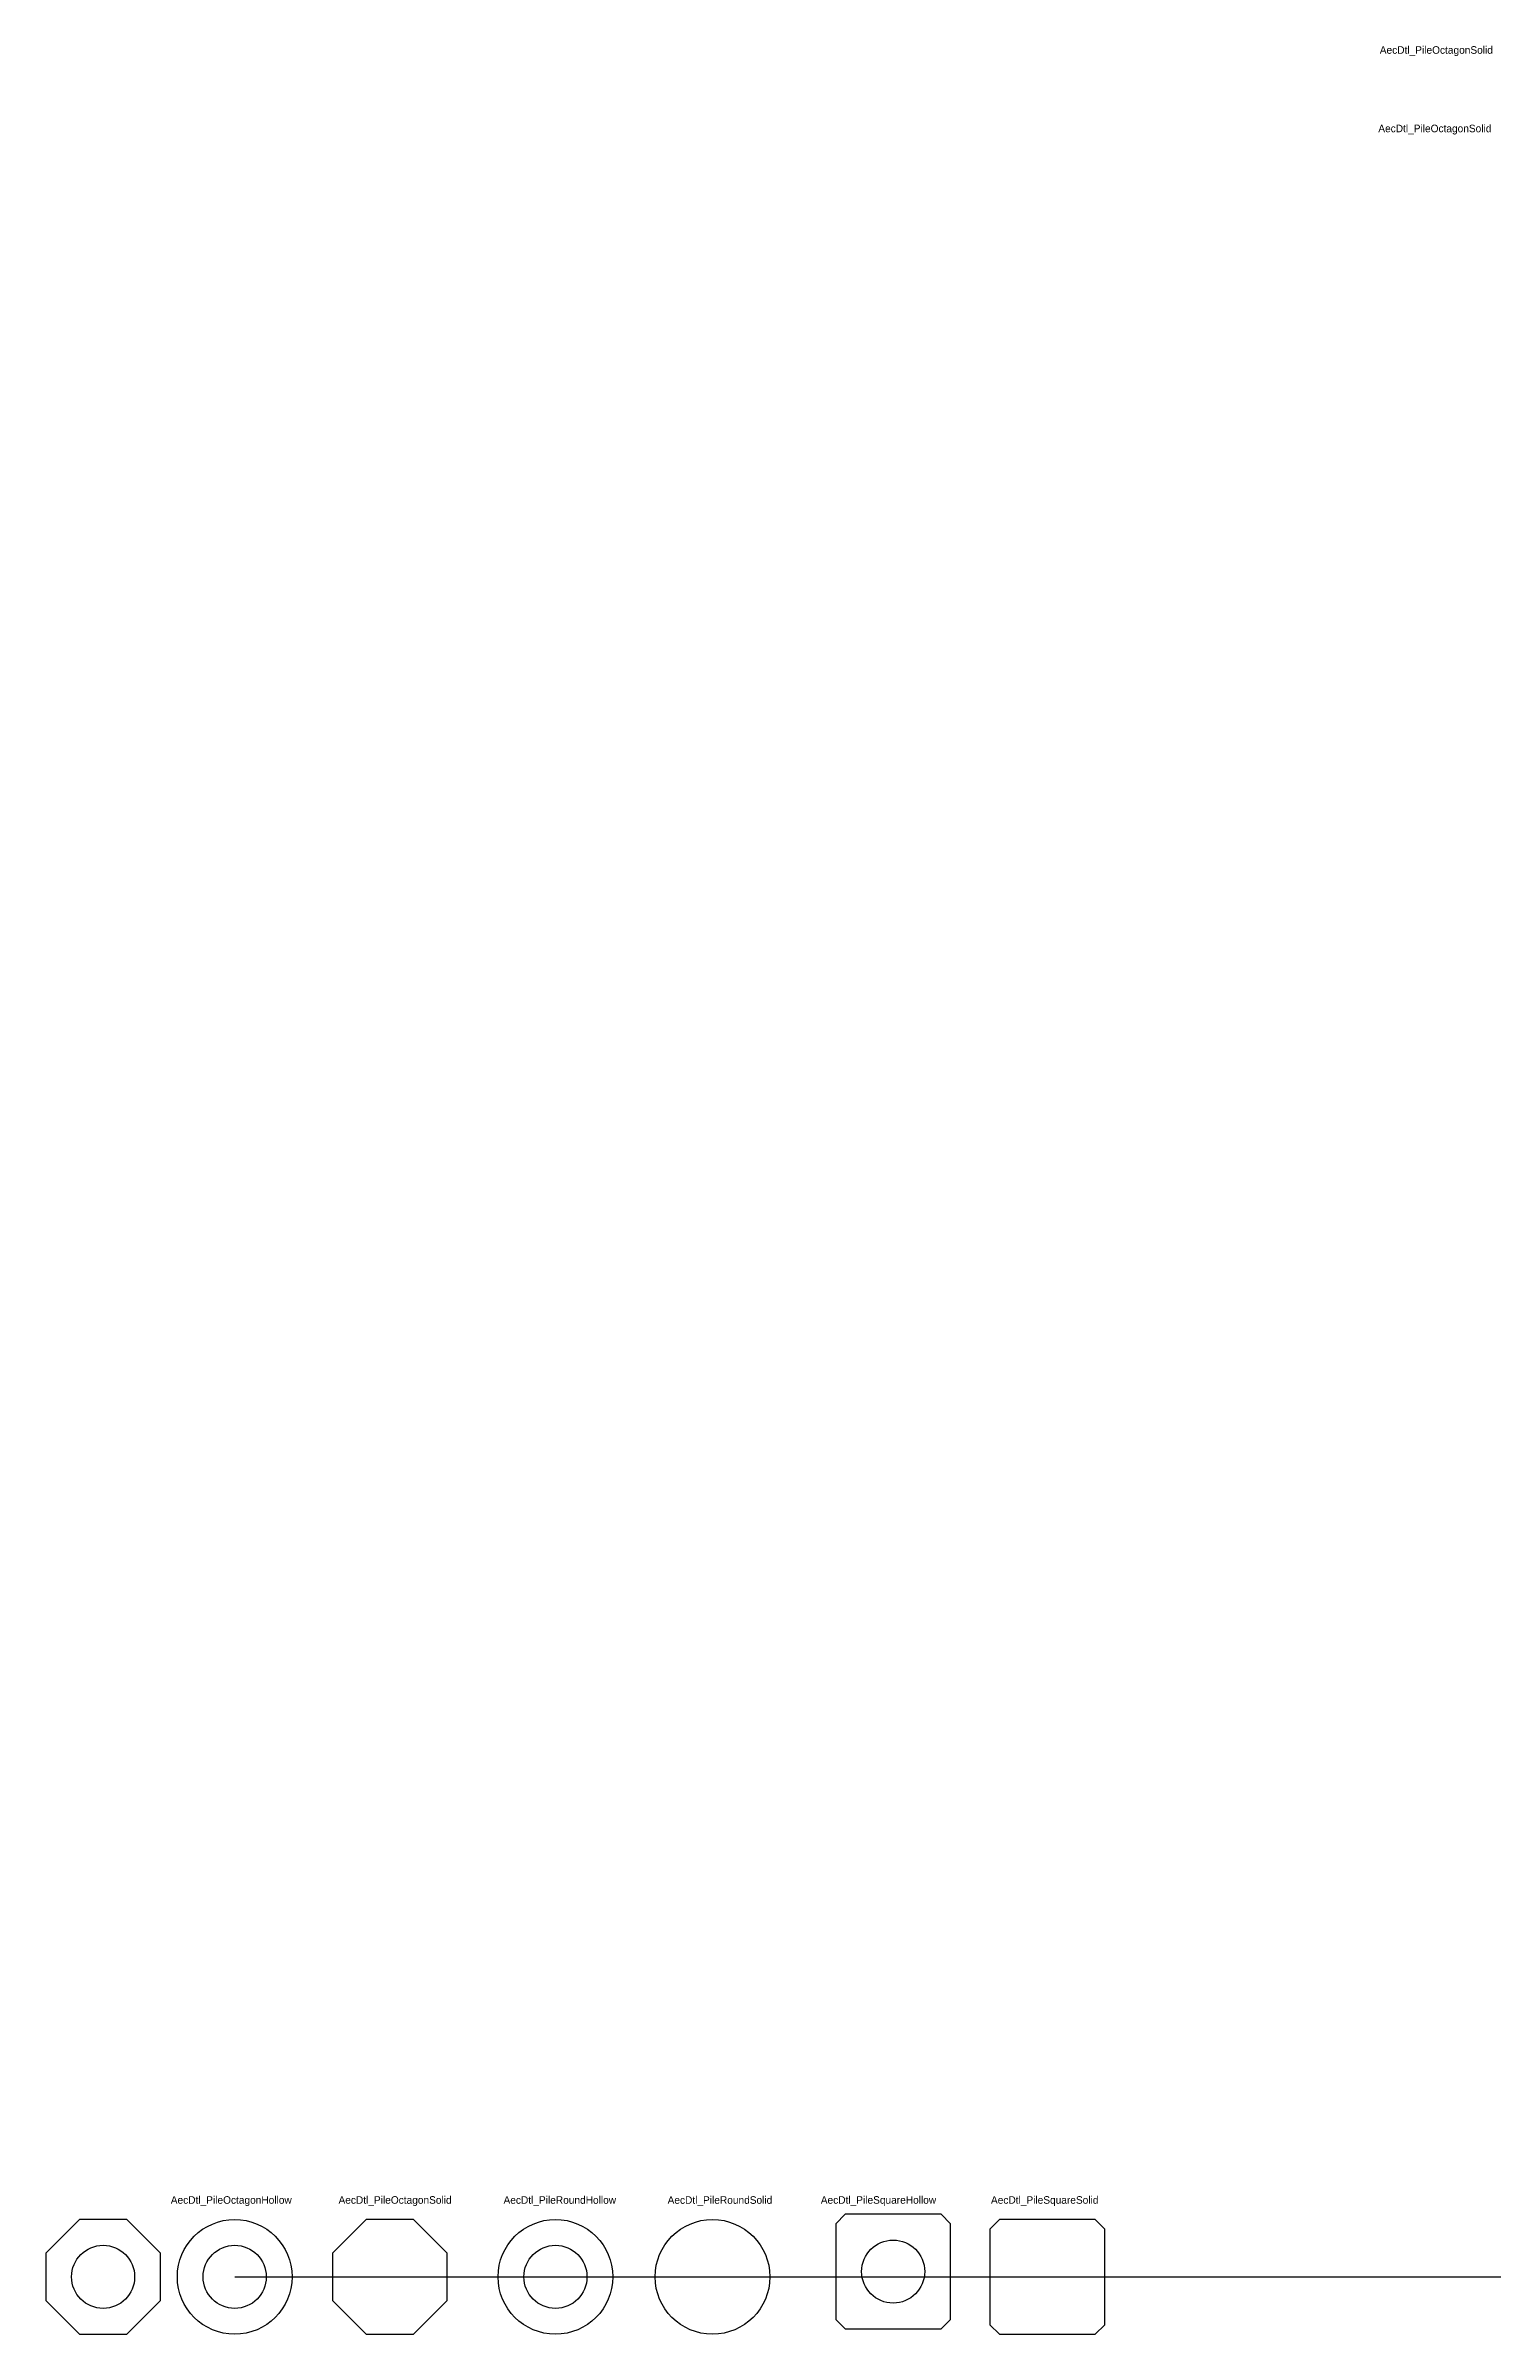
# Model space of a CAD drawing. Header units: inches. Extents: x 6.1 to 56.9, y 17.3 to 37.3.
# Drawn here: x 6.07 to 18.68, y 17.33 to 37.28 of the extents above; entities that cross this region are included whole.
import ezdxf
from ezdxf.enums import TextEntityAlignment as Align

# ---------------------------------------------------------------- set-up
doc = ezdxf.new("R2010")
doc.units = ezdxf.units.IN
doc.header["$MEASUREMENT"] = 0

msp = doc.modelspace()

# ---------------------------------------------------------------- texts
for s, p in [('AecDtl_PileOctagonSolid', (18.196, 37.234)), ('AecDtl_PileOctagonSolid', (18.183, 36.55)), ('AecDtl_PileOctagonHollow', (7.691, 18.493)), ('AecDtl_PileOctagonSolid', (9.119, 18.493)), ('AecDtl_PileRoundHollow', (10.555, 18.493)), ('AecDtl_PileRoundSolid', (11.951, 18.493)), ('AecDtl_PileSquareHollow', (13.333, 18.493)), ('AecDtl_PileSquareSolid', (14.782, 18.493))]:
    msp.add_text(s, height=0.06599).set_placement(p, align=Align.MIDDLE)

# ---------------------------------------------------------------- blocks, each defined once
blk = doc.blocks.new('AecDtl_PileOctagonHollow')
at = {"color": 0, "linetype": 'ByBlock', "lineweight": -2}
blk.add_lwpolyline([(0.5, 0.207), (0.207, 0.5), (-0.207, 0.5), (-0.5, 0.207), (-0.5, -0.207), (-0.207, -0.5), (0.207, -0.5), (0.5, -0.207)], close=True, dxfattribs=at)
blk.add_circle((0, 0), 0.275, dxfattribs=at)
blk = doc.blocks.new('AecDtl_PileOctagonSolid')
at = {"color": 0, "linetype": 'ByBlock', "lineweight": -2}
blk.add_lwpolyline([(0.5, 0.207), (0.207, 0.5), (-0.207, 0.5), (-0.5, 0.207), (-0.5, -0.207), (-0.207, -0.5), (0.207, -0.5), (0.5, -0.207)], close=True, dxfattribs=at)
blk = doc.blocks.new('AecDtl_PileRoundHollow')
at = {"color": 0, "linetype": 'ByBlock', "lineweight": -2}
for radius in [0.5, 0.275]:
    blk.add_circle((0, 0), radius, dxfattribs=at)
blk = doc.blocks.new('AecDtl_PileRoundSolid')
at = {"color": 0, "linetype": 'ByBlock', "lineweight": -2}
blk.add_circle((0, 0), 0.5, dxfattribs=at)
blk = doc.blocks.new('AecDtl_PileSquareHollow')
at = {"color": 0, "linetype": 'ByBlock', "lineweight": -2}
for p, q in [((-0.417, 0.5), (-0.5, 0.417)), ((-0.5, 0.417), (-0.5, -0.417)), ((0.417, 0.5), (-0.417, 0.5)), ((0.417, 0.5), (0.5, 0.417)), ((0.5, -0.417), (0.5, 0.417)), ((-0.5, -0.417), (-0.417, -0.5)), ((-0.417, -0.5), (0.417, -0.5)), ((0.417, -0.5), (0.5, -0.417))]:
    blk.add_line(p, q, dxfattribs=at)
blk.add_circle((0, 0), 0.275, dxfattribs=at)
blk = doc.blocks.new('AecDtl_PileSquareSolid')
at = {"color": 0, "linetype": 'ByBlock', "lineweight": -2}
for p, q in [((-0.417, 0.5), (-0.5, 0.417)), ((-0.5, 0.417), (-0.5, -0.417)), ((0.417, 0.5), (-0.417, 0.5)), ((0.417, 0.5), (0.5, 0.417)), ((0.5, -0.417), (0.5, 0.417)), ((-0.5, -0.417), (-0.417, -0.5)), ((-0.417, -0.5), (0.417, -0.5)), ((0.417, -0.5), (0.5, -0.417))]:
    blk.add_line(p, q, dxfattribs=at)

# ---------------------------------------------------------------- linework, layer by layer
msp.add_line((7.721, 17.831), (56.922, 17.831))

# ---------------------------------------------------------------- block references
for name, p in [('AecDtl_PileSquareHollow', (13.461, 17.877)), ('AecDtl_PileOctagonHollow', (6.574, 17.831)), ('AecDtl_PileRoundHollow', (7.721, 17.831)), ('AecDtl_PileOctagonSolid', (9.074, 17.831)), ('AecDtl_PileRoundHollow', (10.517, 17.831)), ('AecDtl_PileRoundHollow', (10.517, 17.831)), ('AecDtl_PileRoundSolid', (11.886, 17.831)), ('AecDtl_PileSquareSolid', (14.805, 17.831))]:
    msp.add_blockref(name, p)

msp.set_redraw_order([(e.dxf.handle, doc.entitydb.next_handle()) for e in msp.query("TEXT MTEXT ATTDEF DIMENSION ARC_DIMENSION")])  # texts and dimensions are drawn at this point

doc.saveas('drawing.dxf')
